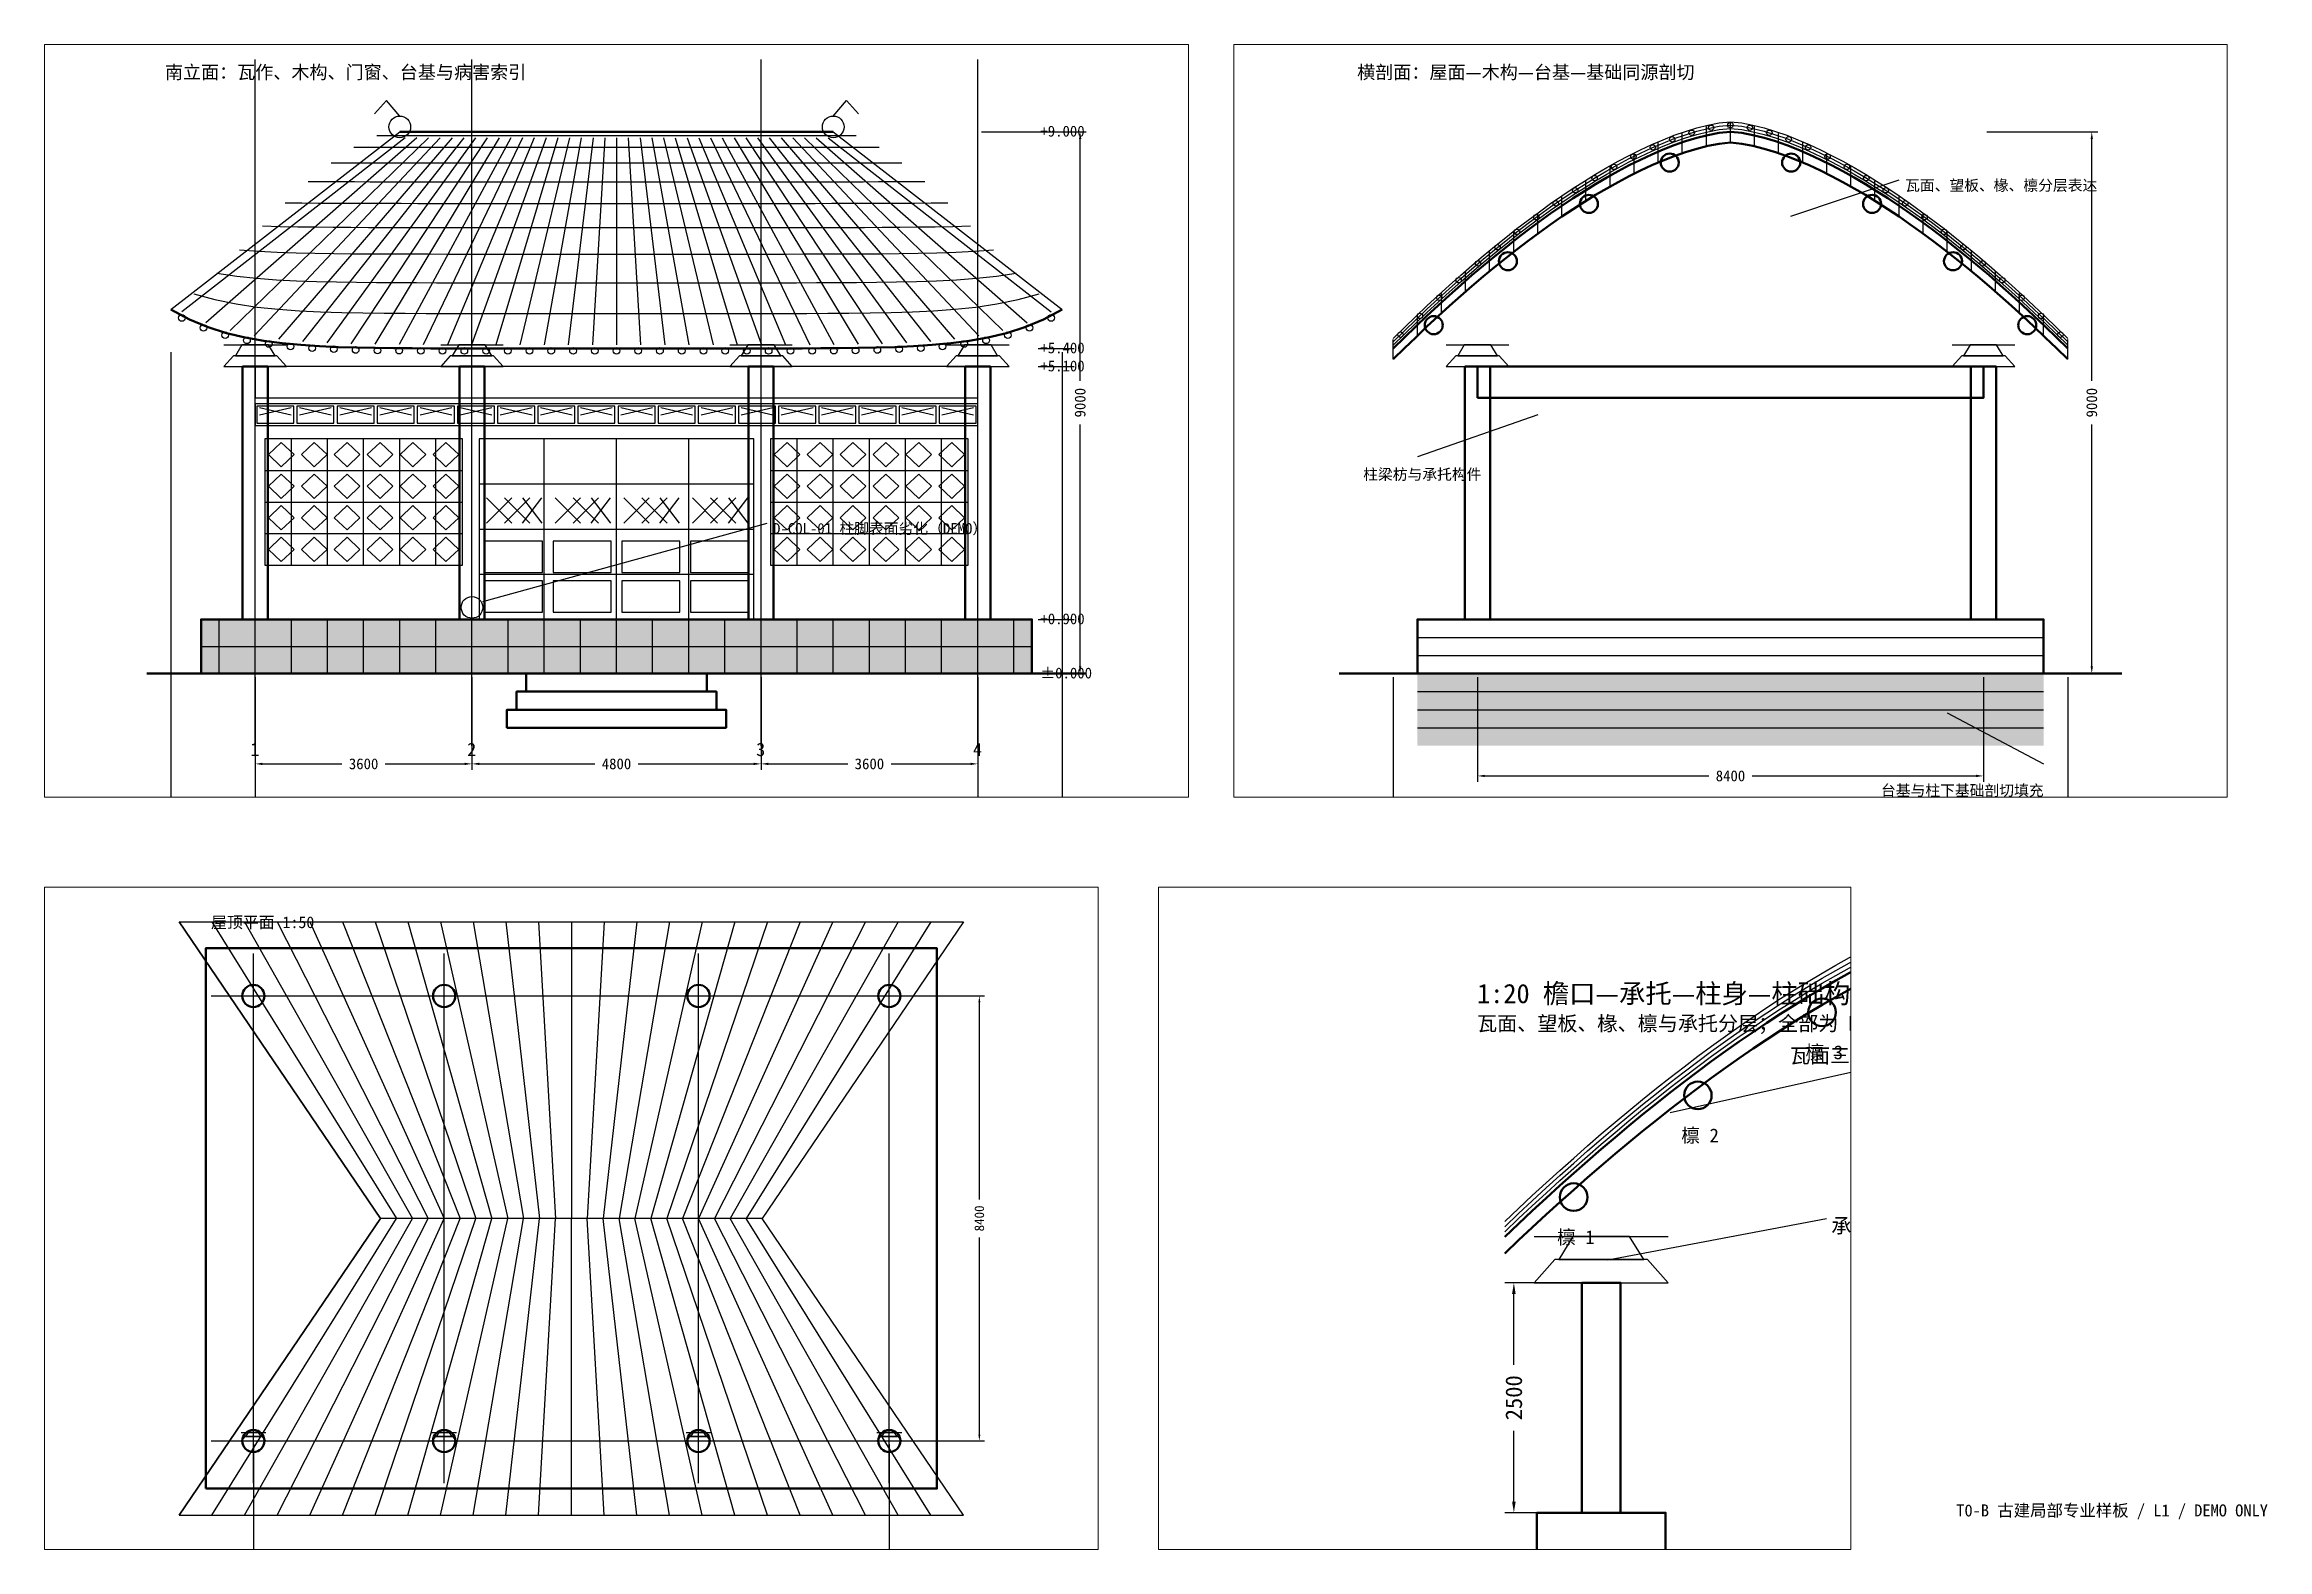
# Paper-space layout 'A1-T0B' of a CAD drawing. Header units: millimetres. Extents: x 15 to 753, y 55 to 555.
# The model-space entities are those that its viewports show. They can reach past a viewport. Long polylines and large blocks are cut down to what shows.
import ezdxf

# ---------------------------------------------------------------- set-up
doc = ezdxf.new("R2010")
doc.units = ezdxf.units.MM
for name, color, linetype, lineweight in [('A-AXIS', 8, 'Continuous', 25), ('A-CUT', 1, 'Continuous', 50), ('A-DAMAGE', 1, 'Continuous', 25), ('A-DIM', 3, 'Continuous', 25), ('A-HATCH', 9, 'Continuous', 25), ('A-OPEN', 4, 'Continuous', 25), ('A-OUTLINE', 7, 'Continuous', 50), ('A-PROJ', 8, 'Continuous', 25), ('A-ROOF', 8, 'Continuous', 25), ('A-TEXT', 7, 'Continuous', 25), ('A-TIMBER', 30, 'Continuous', 25)]:
    doc.layers.add(name, color=color, linetype=linetype, lineweight=lineweight)
doc.styles.add('GUJIAN_CN', font='simhei.ttf')
doc.dimstyles.new('GUJIAN-DIM', dxfattribs={"dimtxt": 180, "dimasz": 120, "dimexe": 100, "dimexo": 60, "dimtad": 1, "dimtxsty": 'GUJIAN_CN', "dimcen": 2.5, "dimazin": 3, "dimtfac": 1, "dimtmove": 0, "dimatfit": 3})

psp = doc.layouts.new('A1-T0B')

# ---------------------------------------------------------------- texts
at = {"layer": 'A-TEXT', "insert": (650, 70), "char_height": 4, "attachment_point": 1, "style": 'GUJIAN_CN'}
psp.add_mtext('T0-B 古建局部专业样板 / L1 / DEMO ONLY', dxfattribs=at)

msp = doc.modelspace()

# ---------------------------------------------------------------- texts
at = {"layer": 'A-DAMAGE', "insert": (2600, 2500), "char_height": 180, "attachment_point": 1, "style": 'GUJIAN_CN'}
msp.add_mtext('D-COL-01 柱脚表面劣化（DEMO）', dxfattribs=at)
at = {"layer": 'A-TEXT', "attachment_point": 1, "style": 'GUJIAN_CN'}
for s, insert, char_height in [('南立面 1:50', (-7000, 10800), 260), ('横剖面 1:50', (16000, 10800), 260), ('南立面：瓦作、木构、门窗、台基与病害索引', (-7500, 10100), 220), ('横剖面：屋面—木构—台基—基础同源剖切', (15800, 10100), 220), ('+9.000', (7040, 9100), 180), ('瓦面、望板、椽、檩分层表达', (24900, 8200), 180), ('1:20 檐口—承托—柱身—柱础构造详图', (38700, 5750), 210), ('+5.400', (7040, 5500), 180), ('瓦面、望板、椽、檩与承托分层；全部为 DEMO', (38700, 5400), 160), ('+5.100', (7040, 5200), 180), ('檩 3', (42270, 5080.983), 150), ('瓦面三层表达', (42100, 5050), 160), ('檩 2', (40920, 4177.474), 150), ('柱梁枋与承托构件', (15900, 3400), 180), ('承托构件', (42550, 3200), 160), ('檩 1', (39570, 3071.549), 150), ('+0.900', (7040, 1000), 180), ('±0.000', (7040, 100), 180), ('1', (-6080, -1150), 220), ('2', (-2480, -1150), 220), ('3', (2320, -1150), 220), ('4', (5920, -1150), 220), ('台基与柱下基础剖切填充', (24500, -1850), 180), ('屋顶平面 1:50', (-6800, -11300), 220)]:
    msp.add_mtext(s, dxfattribs=dict(at, insert=insert, char_height=char_height))

# ---------------------------------------------------------------- blocks, each defined once
blk = doc.blocks.new('BRACKET')
at = {"layer": 'A-TIMBER'}
blk.add_line((-520, 360), (520, 360), dxfattribs=at)
for points in [[(-330, 180), (330, 180), (220, 360), (-220, 360)], [(-520, 0), (520, 0), (360, 180), (-360, 180)]]:
    blk.add_lwpolyline(points, close=True, dxfattribs=at)
blk = doc.blocks.new('_CLOSEDFILLED')
at = {"color": 0, "linetype": 'BYBLOCK'}
blk.add_solid([(-1, 0.16), (0, 0), (-1, -0.16)], dxfattribs=at)
blk = doc.blocks.new('*D1')
for p, q in [((-6000, -60), (-6000, -1600)), ((-2400, -60), (-2400, -1600)), ((-5880, -1500), (-4560, -1500)), ((-3840, -1500), (-2520, -1500))]:
    blk.add_line(p, q)
at = {"layer": 'Defpoints'}
for p in [(-6000, 0), (-2400, 0), (-6000, -1500)]:
    blk.add_point(p, dxfattribs=at)
at = {"layer": 'A-DIM', "xscale": 120, "yscale": 120, "rotation": 180}
blk.add_blockref('_CLOSEDFILLED', (-6000, -1500), dxfattribs=at)
at = {"layer": 'A-DIM', "xscale": 120, "yscale": 120}
blk.add_blockref('_CLOSEDFILLED', (-2400, -1500), dxfattribs=at)
at = {"layer": 'A-DIM', "insert": (-4200, -1500), "char_height": 180, "attachment_point": 5, "style": 'GUJIAN_CN'}
blk.add_mtext('3600', dxfattribs=at)
blk = doc.blocks.new('*D2')
for p, q in [((-2400, -60), (-2400, -1600)), ((2400, -60), (2400, -1600)), ((-2280, -1500), (-360, -1500)), ((360, -1500), (2280, -1500))]:
    blk.add_line(p, q)
at = {"layer": 'Defpoints'}
for p in [(-2400, 0), (2400, 0), (-2400, -1500)]:
    blk.add_point(p, dxfattribs=at)
at = {"layer": 'A-DIM', "xscale": 120, "yscale": 120, "rotation": 180}
blk.add_blockref('_CLOSEDFILLED', (-2400, -1500), dxfattribs=at)
at = {"layer": 'A-DIM', "xscale": 120, "yscale": 120}
blk.add_blockref('_CLOSEDFILLED', (2400, -1500), dxfattribs=at)
at = {"layer": 'A-DIM', "insert": (0, -1500), "char_height": 180, "attachment_point": 5, "style": 'GUJIAN_CN'}
blk.add_mtext('4800', dxfattribs=at)
blk = doc.blocks.new('*D3')
for p, q in [((2400, -60), (2400, -1600)), ((6000, -60), (6000, -1600)), ((2520, -1500), (3840, -1500)), ((4560, -1500), (5880, -1500))]:
    blk.add_line(p, q)
at = {"layer": 'Defpoints'}
for p in [(2400, 0), (6000, 0), (2400, -1500)]:
    blk.add_point(p, dxfattribs=at)
at = {"layer": 'A-DIM', "xscale": 120, "yscale": 120, "rotation": 180}
blk.add_blockref('_CLOSEDFILLED', (2400, -1500), dxfattribs=at)
at = {"layer": 'A-DIM', "xscale": 120, "yscale": 120}
blk.add_blockref('_CLOSEDFILLED', (6000, -1500), dxfattribs=at)
at = {"layer": 'A-DIM', "insert": (4200, -1500), "char_height": 180, "attachment_point": 5, "style": 'GUJIAN_CN'}
blk.add_mtext('3600', dxfattribs=at)
blk = doc.blocks.new('*D4')
for p, q in [((-6000, -60), (-6000, -2300)), ((6000, -60), (6000, -2300)), ((-5880, -2200), (-450, -2200)), ((450, -2200), (5880, -2200))]:
    blk.add_line(p, q)
at = {"layer": 'Defpoints'}
for p in [(-6000, 0), (6000, 0), (-6000, -2200)]:
    blk.add_point(p, dxfattribs=at)
at = {"layer": 'A-DIM', "xscale": 120, "yscale": 120, "rotation": 180}
blk.add_blockref('_CLOSEDFILLED', (-6000, -2200), dxfattribs=at)
at = {"layer": 'A-DIM', "xscale": 120, "yscale": 120}
blk.add_blockref('_CLOSEDFILLED', (6000, -2200), dxfattribs=at)
at = {"layer": 'A-DIM', "insert": (0, -2200), "char_height": 180, "attachment_point": 5, "style": 'GUJIAN_CN'}
blk.add_mtext('12000', dxfattribs=at)
blk = doc.blocks.new('*D5')
for p, q in [((6060, 9000), (7800, 9000)), ((7700, 4860), (7700, 8880)), ((7700, 120), (7700, 4140)), ((6060, 0), (7800, 0))]:
    blk.add_line(p, q)
at = {"layer": 'Defpoints'}
for p in [(6000, 9000), (6000, 0), (7700, 0)]:
    blk.add_point(p, dxfattribs=at)
at = {"layer": 'A-DIM', "xscale": 120, "yscale": 120}
for p, rotation in [((7700, 9000), 90), ((7700, 0), 270)]:
    blk.add_blockref('_CLOSEDFILLED', p, dxfattribs=dict(at, rotation=rotation))
at = {"layer": 'A-DIM', "insert": (7700, 4500), "char_height": 180, "attachment_point": 5, "rotation": 90, "style": 'GUJIAN_CN'}
blk.add_mtext('9000', dxfattribs=at)
blk = doc.blocks.new('*D6')
for p, q in [((-7400, 5340), (-7400, -3000)), ((7400, 5340), (7400, -3000)), ((-7280, -2900), (-450, -2900)), ((450, -2900), (7280, -2900))]:
    blk.add_line(p, q)
at = {"layer": 'Defpoints'}
for p in [(-7400, 5400), (7400, 5400), (-7400, -2900)]:
    blk.add_point(p, dxfattribs=at)
at = {"layer": 'A-DIM', "xscale": 120, "yscale": 120, "rotation": 180}
blk.add_blockref('_CLOSEDFILLED', (-7400, -2900), dxfattribs=at)
at = {"layer": 'A-DIM', "xscale": 120, "yscale": 120}
blk.add_blockref('_CLOSEDFILLED', (7400, -2900), dxfattribs=at)
at = {"layer": 'A-DIM', "insert": (0, -2900), "char_height": 180, "attachment_point": 5, "style": 'GUJIAN_CN'}
blk.add_mtext('14800', dxfattribs=at)
blk = doc.blocks.new('*D7')
for p, q in [((17800, -60), (17800, -1800)), ((26200, -60), (26200, -1800)), ((17920, -1700), (21640, -1700)), ((22360, -1700), (26080, -1700))]:
    blk.add_line(p, q)
at = {"layer": 'Defpoints'}
for p in [(17800, 0), (26200, 0), (17800, -1700)]:
    blk.add_point(p, dxfattribs=at)
at = {"layer": 'A-DIM', "xscale": 120, "yscale": 120, "rotation": 180}
blk.add_blockref('_CLOSEDFILLED', (17800, -1700), dxfattribs=at)
at = {"layer": 'A-DIM', "xscale": 120, "yscale": 120}
blk.add_blockref('_CLOSEDFILLED', (26200, -1700), dxfattribs=at)
at = {"layer": 'A-DIM', "insert": (22000, -1700), "char_height": 180, "attachment_point": 5, "style": 'GUJIAN_CN'}
blk.add_mtext('8400', dxfattribs=at)
blk = doc.blocks.new('*D8')
for p, q in [((16400, -60), (16400, -2500)), ((27600, -60), (27600, -2500)), ((16520, -2400), (21550, -2400)), ((22450, -2400), (27480, -2400))]:
    blk.add_line(p, q)
at = {"layer": 'Defpoints'}
for p in [(16400, 0), (27600, 0), (16400, -2400)]:
    blk.add_point(p, dxfattribs=at)
at = {"layer": 'A-DIM', "xscale": 120, "yscale": 120, "rotation": 180}
blk.add_blockref('_CLOSEDFILLED', (16400, -2400), dxfattribs=at)
at = {"layer": 'A-DIM', "xscale": 120, "yscale": 120}
blk.add_blockref('_CLOSEDFILLED', (27600, -2400), dxfattribs=at)
at = {"layer": 'A-DIM', "insert": (22000, -2400), "char_height": 180, "attachment_point": 5, "style": 'GUJIAN_CN'}
blk.add_mtext('11200', dxfattribs=at)
blk = doc.blocks.new('*D9')
for p, q in [((26260, 9000), (28100, 9000)), ((28000, 4860), (28000, 8880)), ((28000, 120), (28000, 4140)), ((26260, 0), (28100, 0))]:
    blk.add_line(p, q)
at = {"layer": 'Defpoints'}
for p in [(26200, 9000), (26200, 0), (28000, 0)]:
    blk.add_point(p, dxfattribs=at)
at = {"layer": 'A-DIM', "xscale": 120, "yscale": 120}
for p, rotation in [((28000, 9000), 90), ((28000, 0), 270)]:
    blk.add_blockref('_CLOSEDFILLED', p, dxfattribs=dict(at, rotation=rotation))
at = {"layer": 'A-DIM', "insert": (28000, 4500), "char_height": 180, "attachment_point": 5, "rotation": 90, "style": 'GUJIAN_CN'}
blk.add_mtext('9000', dxfattribs=at)
blk = doc.blocks.new('*D10')
for p, q in [((39990, 2500), (39000, 2500)), ((39100, 1610), (39100, 2380)), ((39100, 120), (39100, 890)), ((39990, 0), (39000, 0))]:
    blk.add_line(p, q)
at = {"layer": 'Defpoints'}
for p in [(40050, 2500), (39100, 0), (40050, 0)]:
    blk.add_point(p, dxfattribs=at)
at = {"layer": 'A-DIM', "xscale": 120, "yscale": 120}
for p, rotation in [((39100, 2500), 90), ((39100, 0), 270)]:
    blk.add_blockref('_CLOSEDFILLED', p, dxfattribs=dict(at, rotation=rotation))
at = {"layer": 'A-DIM', "insert": (39100, 1250), "char_height": 180, "attachment_point": 5, "rotation": 90, "style": 'GUJIAN_CN'}
blk.add_mtext('2500', dxfattribs=at)
blk = doc.blocks.new('*D12')
for p, q in [((-6000, -21260), (-6000, -23600)), ((6000, -21260), (6000, -23600)), ((-5880, -23500), (-450, -23500)), ((450, -23500), (5880, -23500))]:
    blk.add_line(p, q)
at = {"layer": 'Defpoints'}
for p in [(-6000, -21200), (6000, -21200), (-6000, -23500)]:
    blk.add_point(p, dxfattribs=at)
at = {"layer": 'A-DIM', "xscale": 120, "yscale": 120, "rotation": 180}
blk.add_blockref('_CLOSEDFILLED', (-6000, -23500), dxfattribs=at)
at = {"layer": 'A-DIM', "xscale": 120, "yscale": 120}
blk.add_blockref('_CLOSEDFILLED', (6000, -23500), dxfattribs=at)
at = {"layer": 'A-DIM', "insert": (0, -23500), "char_height": 180, "attachment_point": 5, "style": 'GUJIAN_CN'}
blk.add_mtext('12000', dxfattribs=at)
blk = doc.blocks.new('*D13')
for p, q in [((6060, -12800), (7800, -12800)), ((7700, -16640), (7700, -12920)), ((7700, -21080), (7700, -17360)), ((6060, -21200), (7800, -21200))]:
    blk.add_line(p, q)
at = {"layer": 'Defpoints'}
for p in [(6000, -12800), (6000, -21200), (7700, -21200)]:
    blk.add_point(p, dxfattribs=at)
at = {"layer": 'A-DIM', "xscale": 120, "yscale": 120}
for p, rotation in [((7700, -12800), 90), ((7700, -21200), 270)]:
    blk.add_blockref('_CLOSEDFILLED', p, dxfattribs=dict(at, rotation=rotation))
at = {"layer": 'A-DIM', "insert": (7700, -17000), "char_height": 180, "attachment_point": 5, "rotation": 90, "style": 'GUJIAN_CN'}
blk.add_mtext('8400', dxfattribs=at)

# ---------------------------------------------------------------- dimensions: what is measured, and where the dimension line sits
at = {"layer": 'A-DIM'}
for base, p1, p2, text, picture, middle in [((7700, 0), (6000, 0), (6000, 9000), '9000', '*D5', (7700, 4500)), ((28000, 0), (26200, 0), (26200, 9000), '9000', '*D9', (28000, 4500)), ((39100, 0), (40050, 0), (40050, 2500), '2500', '*D10', (39100, 1250)), ((7700, -21200), (6000, -21200), (6000, -12800), '8400', '*D13', (7700, -17000))]:
    dim = msp.add_linear_dim(base=base, p1=p1, p2=p2, angle=90, text=text, dimstyle='GUJIAN-DIM', dxfattribs=at)
    dim.commit()
    dim.dimension.update_dxf_attribs({"geometry": picture, "text_midpoint": middle})
for base, p1, p2, text, picture, middle in [((-7400, -2900), (-7400, 5400), (7400, 5400), '14800', '*D6', (0, -2900)), ((-6000, -1500), (-6000, 0), (-2400, 0), '3600', '*D1', (-4200, -1500)), ((-6000, -2200), (-6000, 0), (6000, 0), '12000', '*D4', (0, -2200)), ((-2400, -1500), (-2400, 0), (2400, 0), '4800', '*D2', (0, -1500)), ((2400, -1500), (2400, 0), (6000, 0), '3600', '*D3', (4200, -1500)), ((16400, -2400), (16400, 0), (27600, 0), '11200', '*D8', (22000, -2400)), ((17800, -1700), (17800, 0), (26200, 0), '8400', '*D7', (22000, -1700)), ((-6000, -23500), (-6000, -21200), (6000, -21200), '12000', '*D12', (0, -23500))]:
    dim = msp.add_linear_dim(base=base, p1=p1, p2=p2, text=text, dimstyle='GUJIAN-DIM', dxfattribs=at)
    dim.commit()
    dim.dimension.update_dxf_attribs({"geometry": picture, "text_midpoint": middle})

# ---------------------------------------------------------------- hatches: boundary and pattern name
at = {"layer": 'A-HATCH'}
for points in [[(-6900, 0), (6900, 0), (6900, 900), (-6900, 900)], [(16800, -1200), (27200, -1200), (27200, 0), (16800, 0)], [(17250, -1200), (18350, -1200), (18350, 0), (17250, 0)], [(25650, -1200), (26750, -1200), (26750, 0), (25650, 0)]]:
    msp.add_hatch(color=9, dxfattribs=at).paths.add_polyline_path(points)

# ---------------------------------------------------------------- linework, layer by layer
at = {"layer": 'A-AXIS'}
for p, q in [((-6000, -1200), (-6000, 10200)), ((-2400, -1200), (-2400, 10200)), ((2400, -1200), (2400, 10200)), ((6000, -1200), (6000, 10200)), ((-6000, -22000), (-6000, -12000)), ((-2400, -22000), (-2400, -12000)), ((2400, -22000), (2400, -12000)), ((6000, -22000), (6000, -12000)), ((-6800, -12800), (6800, -12800)), ((-6800, -21200), (6800, -21200))]:
    msp.add_line(p, q, dxfattribs=at)
at = {"layer": 'A-CUT'}
for points in [[(16400, 5220), (16586.667, 5404.286), (16773.333, 5585.11), (16960, 5762.416), (17146.667, 5936.146), (17333.333, 6106.239), (17520, 6272.63), (17706.667, 6435.251), (17893.333, 6594.028), (18080, 6748.884), (18266.667, 6899.736), (18453.333, 7046.494), (18640, 7189.064), (18826.667, 7327.342), (19013.333, 7461.216), (19200, 7590.564), (19386.667, 7715.253), (19573.333, 7835.135), (19760, 7950.048), (19946.667, 8059.808), (20133.333, 8164.21), (20320, 8263.019), (20506.667, 8355.961), (20693.333, 8442.718), (20880, 8522.903), (21066.667, 8596.041), (21253.333, 8661.526), (21440, 8718.538), (21626.667, 8765.88), (21813.333, 8801.517), (22000, 8820), (22186.667, 8801.517), (22373.333, 8765.88), (22560, 8718.538), (22746.667, 8661.526), (22933.333, 8596.041), (23120, 8522.903), (23306.667, 8442.718), (23493.333, 8355.961), (23680, 8263.019), (23866.667, 8164.21), (24053.333, 8059.808), (24240, 7950.048), (24426.667, 7835.135), (24613.333, 7715.253), (24800, 7590.564), (24986.667, 7461.216), (25173.333, 7327.342), (25360, 7189.064), (25546.667, 7046.494), (25733.333, 6899.736), (25920, 6748.884), (26106.667, 6594.028), (26293.333, 6435.251), (26480, 6272.63), (26666.667, 6106.239), (26853.333, 5936.146), (27040, 5762.416), (27226.667, 5585.11), (27413.333, 5404.286), (27600, 5220)], [(39000, 2820), (39150, 2962.467), (39300, 3102.881), (39450, 3241.217), (39600, 3377.448), (39750, 3511.549), (39900, 3643.49), (40050, 3773.244), (40200, 3900.778), (40350, 4026.061), (40500, 4149.06), (40650, 4269.738), (40800, 4388.06), (40950, 4503.986), (41100, 4617.474), (41250, 4728.482), (41400, 4836.962), (41550, 4942.867), (41700, 5046.142), (41850, 5146.734), (42000, 5244.581), (42150, 5339.618), (42300, 5431.778), (42450, 5520.983), (42600, 5607.152), (42750, 5690.194), (42900, 5770.01)]]:
    msp.add_lwpolyline(points, dxfattribs=at)
for points in [[(-6210, 900), (-5790, 900), (-5790, 5100), (-6210, 5100)], [(-2610, 900), (-2190, 900), (-2190, 5100), (-2610, 5100)], [(2190, 900), (2610, 900), (2610, 5100), (2190, 5100)], [(5790, 900), (6210, 900), (6210, 5100), (5790, 5100)], [(17590, 900), (18010, 900), (18010, 5100), (17590, 5100)], [(17800, 4580), (26200, 4580), (26200, 5100), (17800, 5100)], [(25990, 900), (26410, 900), (26410, 5100), (25990, 5100)], [(39840, 0), (40260, 0), (40260, 2500), (39840, 2500)], [(16800, 0), (27200, 0), (27200, 900), (16800, 900)], [(39350, -500), (40750, -500), (40750, 0), (39350, 0)]]:
    msp.add_lwpolyline(points, close=True, dxfattribs=at)
for centre, radius in [((20992, 8487.667), 150), ((23008, 8487.667), 150), ((19648, 7801.706), 150), ((24352, 7801.706), 150), ((18304, 6849.418), 150), ((25696, 6849.418), 150), ((17072, 5787.087), 150), ((26928, 5787.087), 150), ((42450, 5440.983), 150), ((41100, 4537.474), 150), ((39750, 3431.549), 150), ((-6000, -12800), 210), ((-2400, -12800), 210), ((2400, -12800), 210), ((6000, -12800), 210), ((-6000, -21200), 210), ((-2400, -21200), 210), ((2400, -21200), 210), ((6000, -21200), 210)]:
    msp.add_circle(centre, radius, dxfattribs=at)
at = {"layer": 'A-DAMAGE'}
msp.add_line((-2220, 1200), (2500, 2500), dxfattribs=at)
msp.add_circle((-2400, 1100), 180, dxfattribs=at)
at = {"layer": 'A-DIM'}
for p, q in [((7000, 9000), (7600, 9000)), ((7000, 5400), (7600, 5400)), ((7000, 5100), (7600, 5100)), ((7000, 900), (7600, 900)), ((7000, 0), (7600, 0))]:
    msp.add_line(p, q, dxfattribs=at)
at = {"layer": 'A-OPEN'}
for p, q in [((-5400, 1800), (-5400, 3900)), ((-4800, 1800), (-4800, 3900)), ((-4200, 1800), (-4200, 3900)), ((-3600, 1800), (-3600, 3900)), ((-3000, 1800), (-3000, 3900)), ((-1200, 900), (-1200, 3900)), ((0, 900), (0, 3900)), ((1200, 900), (1200, 3900)), ((3000, 1800), (3000, 3900)), ((3600, 1800), (3600, 3900)), ((4200, 1800), (4200, 3900)), ((4800, 1800), (4800, 3900)), ((5400, 1800), (5400, 3900)), ((-5840, 3375), (-2560, 3375)), ((-2280, 3150), (2280, 3150)), ((2560, 3375), (5840, 3375)), ((-5840, 2850), (-2560, 2850)), ((2560, 2850), (5840, 2850)), ((-5840, 2325), (-2560, 2325)), ((-2280, 2400), (2280, 2400)), ((2560, 2325), (5840, 2325)), ((-2280, 1650), (2280, 1650))]:
    msp.add_line(p, q, dxfattribs=at)
for points in [[(-5840, 1800), (-2560, 1800), (-2560, 3900), (-5840, 3900)], [(-2280, 900), (2280, 900), (2280, 3900), (-2280, 3900)], [(2560, 1800), (5840, 1800), (5840, 3900), (2560, 3900)]]:
    msp.add_lwpolyline(points, close=True, dxfattribs=at)
at = {"layer": 'A-OUTLINE'}
for p, q in [((-3600, 9000), (3600, 9000)), ((-7800, 0), (7800, 0)), ((15500, 0), (28500, 0))]:
    msp.add_line(p, q, dxfattribs=at)
for points in [[(16400, 5400), (16586.667, 5584.286), (16773.333, 5765.11), (16960, 5942.416), (17146.667, 6116.146), (17333.333, 6286.239), (17520, 6452.63), (17706.667, 6615.251), (17893.333, 6774.028), (18080, 6928.884), (18266.667, 7079.736), (18453.333, 7226.494), (18640, 7369.064), (18826.667, 7507.342), (19013.333, 7641.216), (19200, 7770.564), (19386.667, 7895.253), (19573.333, 8015.135), (19760, 8130.048), (19946.667, 8239.808), (20133.333, 8344.21), (20320, 8443.019), (20506.667, 8535.961), (20693.333, 8622.718), (20880, 8702.903), (21066.667, 8776.041), (21253.333, 8841.526), (21440, 8898.538), (21626.667, 8945.88), (21813.333, 8981.517), (22000, 9000), (22186.667, 8981.517), (22373.333, 8945.88), (22560, 8898.538), (22746.667, 8841.526), (22933.333, 8776.041), (23120, 8702.903), (23306.667, 8622.718), (23493.333, 8535.961), (23680, 8443.019), (23866.667, 8344.21), (24053.333, 8239.808), (24240, 8130.048), (24426.667, 8015.135), (24613.333, 7895.253), (24800, 7770.564), (24986.667, 7641.216), (25173.333, 7507.342), (25360, 7369.064), (25546.667, 7226.494), (25733.333, 7079.736), (25920, 6928.884), (26106.667, 6774.028), (26293.333, 6615.251), (26480, 6452.63), (26666.667, 6286.239), (26853.333, 6116.146), (27040, 5942.416), (27226.667, 5765.11), (27413.333, 5584.286), (27600, 5400)], [(-7400, 6050), (-7091.667, 5882.536), (-6783.333, 5753.503), (-6475, 5655.252), (-6166.667, 5581.403), (-5858.333, 5526.681), (-5550, 5486.765), (-5241.667, 5458.154), (-4933.333, 5438.043), (-4625, 5424.214), (-4316.667, 5414.939), (-4008.333, 5408.893), (-3700, 5405.078), (-3391.667, 5402.762), (-3083.333, 5401.417), (-2775, 5400.678), (-2466.667, 5400.297), (-2158.333, 5400.117), (-1850, 5400.04), (-1541.667, 5400.011), (-1233.333, 5400.002), (-925, 5400), (-616.667, 5400), (-308.333, 5400), (0, 5400), (308.333, 5400), (616.667, 5400), (925, 5400), (1233.333, 5400.002), (1541.667, 5400.011), (1850, 5400.04), (2158.333, 5400.117), (2466.667, 5400.297), (2775, 5400.678), (3083.333, 5401.417), (3391.667, 5402.762), (3700, 5405.078), (4008.333, 5408.893), (4316.667, 5414.939), (4625, 5424.214), (4933.333, 5438.043), (5241.667, 5458.154), (5550, 5486.765), (5858.333, 5526.681), (6166.667, 5581.403), (6475, 5655.252), (6783.333, 5753.503), (7091.667, 5882.536), (7400, 6050)], [(39000, 3000), (39150, 3142.467), (39300, 3282.881), (39450, 3421.217), (39600, 3557.448), (39750, 3691.549), (39900, 3823.49), (40050, 3953.244), (40200, 4080.778), (40350, 4206.061), (40500, 4329.06), (40650, 4449.738), (40800, 4568.06), (40950, 4683.986), (41100, 4797.474), (41250, 4908.482), (41400, 5016.962), (41550, 5122.867), (41700, 5226.142), (41850, 5326.734), (42000, 5424.581), (42150, 5519.618), (42300, 5611.778), (42450, 5700.983), (42600, 5787.152), (42750, 5870.194), (42900, 5950.01)]]:
    msp.add_lwpolyline(points, dxfattribs=at)
for points in [[(-6900, 0), (6900, 0), (6900, 900), (-6900, 900)], [(-1500, -300), (1500, -300), (1500, 0), (-1500, 0)], [(-1660, -600), (1660, -600), (1660, -300), (-1660, -300)], [(-1820, -900), (1820, -900), (1820, -600), (-1820, -600)], [(-6900, -22100), (6900, -22100), (6900, -11900), (-6900, -11900)]]:
    msp.add_lwpolyline(points, close=True, dxfattribs=at)
at = {"layer": 'A-PROJ'}
for p, q in [((21200, 8643.64), (21200, 8973.64)), ((21600, 8759.771), (21600, 9089.771)), ((22000, 8820), (22000, 9150)), ((22400, 8759.771), (22400, 9089.771)), ((22800, 8643.64), (22800, 8973.64)), ((-3512.432, 8900), (-7220, 6007.081)), ((-3317.297, 8900), (-6818.889, 5826.679)), ((-3122.162, 8900), (-6417.778, 5699.874)), ((-2927.027, 8900), (-6016.667, 5612.68)), ((-2731.892, 8900), (-5615.556, 5554.198)), ((-2536.757, 8900), (-5214.444, 5516.072)), ((-2341.622, 8900), (-4813.333, 5492.019)), ((-2146.486, 8900), (-4412.222, 5477.414)), ((-1951.351, 8900), (-4011.111, 5468.936)), ((-1756.216, 8900), (-3610, 5464.274)), ((-1561.081, 8900), (-3208.889, 5461.874)), ((-1365.946, 8900), (-2807.778, 5460.736)), ((-1170.811, 8900), (-2406.667, 5460.25)), ((-975.676, 8900), (-2005.556, 5460.07)), ((-780.541, 8900), (-1604.444, 5460.015)), ((-585.405, 8900), (-1203.333, 5460.002)), ((-390.27, 8900), (-802.222, 5460)), ((-195.135, 8900), (-401.111, 5460)), ((0, 8900), (0, 5460)), ((195.135, 8900), (401.111, 5460)), ((390.27, 8900), (802.222, 5460)), ((585.405, 8900), (1203.333, 5460.002)), ((780.541, 8900), (1604.444, 5460.015)), ((975.676, 8900), (2005.556, 5460.07)), ((1170.811, 8900), (2406.667, 5460.25)), ((1365.946, 8900), (2807.778, 5460.736)), ((1561.081, 8900), (3208.889, 5461.874)), ((1756.216, 8900), (3610, 5464.274)), ((1951.351, 8900), (4011.111, 5468.936)), ((2146.486, 8900), (4412.222, 5477.414)), ((2341.622, 8900), (4813.333, 5492.019)), ((2536.757, 8900), (5214.444, 5516.072)), ((2731.892, 8900), (5615.556, 5554.198)), ((2927.027, 8900), (6016.667, 5612.68)), ((3122.162, 8900), (6417.778, 5699.874)), ((3317.297, 8900), (6818.889, 5826.679)), ((3512.432, 8900), (7220, 6007.081)), ((20800, 8489.37), (20800, 8819.37)), ((23200, 8489.37), (23200, 8819.37)), ((20400, 8303.587), (20400, 8633.587)), ((23600, 8303.587), (23600, 8633.587)), ((20000, 8090.194), (20000, 8420.194)), ((24000, 8090.194), (24000, 8420.194)), ((19600, 7851.859), (19600, 8181.859)), ((24400, 7851.859), (24400, 8181.859)), ((19200, 7590.564), (19200, 7920.564)), ((24800, 7590.564), (24800, 7920.564)), ((18800, 7307.855), (18800, 7637.855)), ((25200, 7307.855), (25200, 7637.855)), ((18400, 7004.986), (18400, 7334.986)), ((25600, 7004.986), (25600, 7334.986)), ((18000, 6683.002), (18000, 7013.002)), ((26000, 6683.002), (26000, 7013.002)), ((17600, 6342.791), (17600, 6672.791)), ((26400, 6342.791), (26400, 6672.791)), ((17200, 5985.118), (17200, 6315.118)), ((26800, 5985.118), (26800, 6315.118)), ((16800, 5610.656), (16800, 5940.656)), ((27200, 5610.656), (27200, 5940.656)), ((16400, 5220), (16400, 5550)), ((27600, 5220), (27600, 5550)), ((-5930, 4300), (-5403.333, 4420)), ((-5930, 4420), (-5403.333, 4300)), ((-5263.333, 4300), (-4736.667, 4420)), ((-5263.333, 4420), (-4736.667, 4300)), ((-4596.667, 4300), (-4070, 4420)), ((-4596.667, 4420), (-4070, 4300)), ((-3930, 4300), (-3403.333, 4420)), ((-3930, 4420), (-3403.333, 4300)), ((-3263.333, 4300), (-2736.667, 4420)), ((-3263.333, 4420), (-2736.667, 4300)), ((-2596.667, 4300), (-2070, 4420)), ((-2596.667, 4420), (-2070, 4300)), ((-1930, 4300), (-1403.333, 4420)), ((-1930, 4420), (-1403.333, 4300)), ((-1263.333, 4300), (-736.667, 4420)), ((-1263.333, 4420), (-736.667, 4300)), ((-596.667, 4300), (-70, 4420)), ((-596.667, 4420), (-70, 4300)), ((70, 4300), (596.667, 4420)), ((70, 4420), (596.667, 4300)), ((736.667, 4300), (1263.333, 4420)), ((736.667, 4420), (1263.333, 4300)), ((1403.333, 4300), (1930, 4420)), ((1403.333, 4420), (1930, 4300)), ((2070, 4300), (2596.667, 4420)), ((2070, 4420), (2596.667, 4300)), ((2736.667, 4300), (3263.333, 4420)), ((2736.667, 4420), (3263.333, 4300)), ((3403.333, 4300), (3930, 4420)), ((3403.333, 4420), (3930, 4300)), ((4070, 4300), (4596.667, 4420)), ((4070, 4420), (4596.667, 4300)), ((4736.667, 4300), (5263.333, 4420)), ((4736.667, 4420), (5263.333, 4300)), ((5403.333, 4300), (5930, 4420)), ((5403.333, 4420), (5930, 4300)), ((-5780, 3637.5), (-5566.667, 3840)), ((-5566.667, 3435), (-5780, 3637.5)), ((-5566.667, 3840), (-5353.333, 3637.5)), ((-5353.333, 3637.5), (-5566.667, 3435)), ((-5233.333, 3637.5), (-5020, 3840)), ((-5020, 3435), (-5233.333, 3637.5)), ((-5020, 3840), (-4806.667, 3637.5)), ((-4806.667, 3637.5), (-5020, 3435)), ((-4686.667, 3637.5), (-4473.333, 3840)), ((-4473.333, 3435), (-4686.667, 3637.5)), ((-4473.333, 3840), (-4260, 3637.5)), ((-4260, 3637.5), (-4473.333, 3435)), ((-4140, 3637.5), (-3926.667, 3840)), ((-3926.667, 3435), (-4140, 3637.5)), ((-3926.667, 3840), (-3713.333, 3637.5)), ((-3713.333, 3637.5), (-3926.667, 3435)), ((-3593.333, 3637.5), (-3380, 3840)), ((-3380, 3435), (-3593.333, 3637.5)), ((-3380, 3840), (-3166.667, 3637.5)), ((-3166.667, 3637.5), (-3380, 3435)), ((-3046.667, 3637.5), (-2833.333, 3840)), ((-2833.333, 3435), (-3046.667, 3637.5)), ((-2833.333, 3840), (-2620, 3637.5)), ((-2620, 3637.5), (-2833.333, 3435)), ((2620, 3637.5), (2833.333, 3840)), ((2833.333, 3435), (2620, 3637.5)), ((2833.333, 3840), (3046.667, 3637.5)), ((3046.667, 3637.5), (2833.333, 3435)), ((3166.667, 3637.5), (3380, 3840)), ((3380, 3435), (3166.667, 3637.5)), ((3380, 3840), (3593.333, 3637.5)), ((3593.333, 3637.5), (3380, 3435)), ((3713.333, 3637.5), (3926.667, 3840)), ((3926.667, 3435), (3713.333, 3637.5)), ((3926.667, 3840), (4140, 3637.5)), ((4140, 3637.5), (3926.667, 3435)), ((4260, 3637.5), (4473.333, 3840)), ((4473.333, 3435), (4260, 3637.5)), ((4473.333, 3840), (4686.667, 3637.5)), ((4686.667, 3637.5), (4473.333, 3435)), ((4806.667, 3637.5), (5020, 3840)), ((5020, 3435), (4806.667, 3637.5)), ((5020, 3840), (5233.333, 3637.5)), ((5233.333, 3637.5), (5020, 3435)), ((5353.333, 3637.5), (5566.667, 3840)), ((5566.667, 3435), (5353.333, 3637.5)), ((5566.667, 3840), (5780, 3637.5)), ((5780, 3637.5), (5566.667, 3435)), ((-5780, 3112.5), (-5566.667, 3315)), ((-5566.667, 3315), (-5353.333, 3112.5)), ((-5233.333, 3112.5), (-5020, 3315)), ((-5020, 3315), (-4806.667, 3112.5)), ((-4686.667, 3112.5), (-4473.333, 3315)), ((-4473.333, 3315), (-4260, 3112.5)), ((-4140, 3112.5), (-3926.667, 3315)), ((-3926.667, 3315), (-3713.333, 3112.5)), ((-3593.333, 3112.5), (-3380, 3315)), ((-3380, 3315), (-3166.667, 3112.5)), ((-3046.667, 3112.5), (-2833.333, 3315)), ((-2833.333, 3315), (-2620, 3112.5)), ((2620, 3112.5), (2833.333, 3315)), ((2833.333, 3315), (3046.667, 3112.5)), ((3166.667, 3112.5), (3380, 3315)), ((3380, 3315), (3593.333, 3112.5)), ((3713.333, 3112.5), (3926.667, 3315)), ((3926.667, 3315), (4140, 3112.5)), ((4260, 3112.5), (4473.333, 3315)), ((4473.333, 3315), (4686.667, 3112.5)), ((4806.667, 3112.5), (5020, 3315)), ((5020, 3315), (5233.333, 3112.5)), ((5353.333, 3112.5), (5566.667, 3315)), ((5566.667, 3315), (5780, 3112.5)), ((-5566.667, 2910), (-5780, 3112.5)), ((-5353.333, 3112.5), (-5566.667, 2910)), ((-5020, 2910), (-5233.333, 3112.5)), ((-4806.667, 3112.5), (-5020, 2910)), ((-4473.333, 2910), (-4686.667, 3112.5)), ((-4260, 3112.5), (-4473.333, 2910)), ((-3926.667, 2910), (-4140, 3112.5)), ((-3713.333, 3112.5), (-3926.667, 2910)), ((-3380, 2910), (-3593.333, 3112.5)), ((-3166.667, 3112.5), (-3380, 2910)), ((-2833.333, 2910), (-3046.667, 3112.5)), ((-2620, 3112.5), (-2833.333, 2910)), ((-2160, 2500), (-1740, 2920)), ((-2160, 2920), (-1740, 2500)), ((-1860, 2500), (-1440, 2920)), ((-1860, 2920), (-1440, 2500)), ((-1560, 2500), (-1240, 2920)), ((-1560, 2920), (-1240, 2500)), ((-1020, 2500), (-600, 2920)), ((-1020, 2920), (-600, 2500)), ((-720, 2500), (-300, 2920)), ((-720, 2920), (-300, 2500)), ((-420, 2500), (-100, 2920)), ((-420, 2920), (-100, 2500)), ((120, 2500), (540, 2920)), ((120, 2920), (540, 2500)), ((420, 2500), (840, 2920)), ((420, 2920), (840, 2500)), ((720, 2500), (1040, 2920)), ((720, 2920), (1040, 2500)), ((1260, 2500), (1680, 2920)), ((1260, 2920), (1680, 2500)), ((1560, 2500), (1980, 2920)), ((1560, 2920), (1980, 2500)), ((1860, 2500), (2180, 2920)), ((1860, 2920), (2180, 2500)), ((2833.333, 2910), (2620, 3112.5)), ((3046.667, 3112.5), (2833.333, 2910)), ((3380, 2910), (3166.667, 3112.5)), ((3593.333, 3112.5), (3380, 2910)), ((3926.667, 2910), (3713.333, 3112.5)), ((4140, 3112.5), (3926.667, 2910)), ((4473.333, 2910), (4260, 3112.5)), ((4686.667, 3112.5), (4473.333, 2910)), ((5020, 2910), (4806.667, 3112.5)), ((5233.333, 3112.5), (5020, 2910)), ((5566.667, 2910), (5353.333, 3112.5)), ((5780, 3112.5), (5566.667, 2910)), ((-5780, 2587.5), (-5566.667, 2790)), ((-5566.667, 2790), (-5353.333, 2587.5)), ((-5233.333, 2587.5), (-5020, 2790)), ((-5020, 2790), (-4806.667, 2587.5)), ((-4686.667, 2587.5), (-4473.333, 2790)), ((-4473.333, 2790), (-4260, 2587.5)), ((-4140, 2587.5), (-3926.667, 2790)), ((-3926.667, 2790), (-3713.333, 2587.5)), ((-3593.333, 2587.5), (-3380, 2790)), ((-3380, 2790), (-3166.667, 2587.5)), ((-3046.667, 2587.5), (-2833.333, 2790)), ((-2833.333, 2790), (-2620, 2587.5)), ((2620, 2587.5), (2833.333, 2790)), ((2833.333, 2790), (3046.667, 2587.5)), ((3166.667, 2587.5), (3380, 2790)), ((3380, 2790), (3593.333, 2587.5)), ((3713.333, 2587.5), (3926.667, 2790)), ((3926.667, 2790), (4140, 2587.5)), ((4260, 2587.5), (4473.333, 2790)), ((4473.333, 2790), (4686.667, 2587.5)), ((4806.667, 2587.5), (5020, 2790)), ((5020, 2790), (5233.333, 2587.5)), ((5353.333, 2587.5), (5566.667, 2790)), ((5566.667, 2790), (5780, 2587.5)), ((-5566.667, 2385), (-5780, 2587.5)), ((-5353.333, 2587.5), (-5566.667, 2385)), ((-5020, 2385), (-5233.333, 2587.5)), ((-4806.667, 2587.5), (-5020, 2385)), ((-4473.333, 2385), (-4686.667, 2587.5)), ((-4260, 2587.5), (-4473.333, 2385)), ((-3926.667, 2385), (-4140, 2587.5)), ((-3713.333, 2587.5), (-3926.667, 2385)), ((-3380, 2385), (-3593.333, 2587.5)), ((-3166.667, 2587.5), (-3380, 2385)), ((-2833.333, 2385), (-3046.667, 2587.5)), ((-2620, 2587.5), (-2833.333, 2385)), ((2833.333, 2385), (2620, 2587.5)), ((3046.667, 2587.5), (2833.333, 2385)), ((3380, 2385), (3166.667, 2587.5)), ((3593.333, 2587.5), (3380, 2385)), ((3926.667, 2385), (3713.333, 2587.5)), ((4140, 2587.5), (3926.667, 2385)), ((4473.333, 2385), (4260, 2587.5)), ((4686.667, 2587.5), (4473.333, 2385)), ((5020, 2385), (4806.667, 2587.5)), ((5233.333, 2587.5), (5020, 2385)), ((5566.667, 2385), (5353.333, 2587.5)), ((5780, 2587.5), (5566.667, 2385)), ((-5780, 2062.5), (-5566.667, 2265)), ((-5566.667, 2265), (-5353.333, 2062.5)), ((-5233.333, 2062.5), (-5020, 2265)), ((-5020, 2265), (-4806.667, 2062.5)), ((-4686.667, 2062.5), (-4473.333, 2265)), ((-4473.333, 2265), (-4260, 2062.5)), ((-4140, 2062.5), (-3926.667, 2265)), ((-3926.667, 2265), (-3713.333, 2062.5)), ((-3593.333, 2062.5), (-3380, 2265)), ((-3380, 2265), (-3166.667, 2062.5)), ((-3046.667, 2062.5), (-2833.333, 2265)), ((-2833.333, 2265), (-2620, 2062.5)), ((2620, 2062.5), (2833.333, 2265)), ((2833.333, 2265), (3046.667, 2062.5)), ((3166.667, 2062.5), (3380, 2265)), ((3380, 2265), (3593.333, 2062.5)), ((3713.333, 2062.5), (3926.667, 2265)), ((3926.667, 2265), (4140, 2062.5)), ((4260, 2062.5), (4473.333, 2265)), ((4473.333, 2265), (4686.667, 2062.5)), ((4806.667, 2062.5), (5020, 2265)), ((5020, 2265), (5233.333, 2062.5)), ((5353.333, 2062.5), (5566.667, 2265)), ((5566.667, 2265), (5780, 2062.5)), ((-5566.667, 1860), (-5780, 2062.5)), ((-5353.333, 2062.5), (-5566.667, 1860)), ((-5020, 1860), (-5233.333, 2062.5)), ((-4806.667, 2062.5), (-5020, 1860)), ((-4473.333, 1860), (-4686.667, 2062.5)), ((-4260, 2062.5), (-4473.333, 1860)), ((-3926.667, 1860), (-4140, 2062.5)), ((-3713.333, 2062.5), (-3926.667, 1860)), ((-3380, 1860), (-3593.333, 2062.5)), ((-3166.667, 2062.5), (-3380, 1860)), ((-2833.333, 1860), (-3046.667, 2062.5)), ((-2620, 2062.5), (-2833.333, 1860)), ((2833.333, 1860), (2620, 2062.5)), ((3046.667, 2062.5), (2833.333, 1860)), ((3380, 1860), (3166.667, 2062.5)), ((3593.333, 2062.5), (3380, 1860)), ((3926.667, 1860), (3713.333, 2062.5)), ((4140, 2062.5), (3926.667, 1860)), ((4473.333, 1860), (4260, 2062.5)), ((4686.667, 2062.5), (4473.333, 1860)), ((5020, 1860), (4806.667, 2062.5)), ((5233.333, 2062.5), (5020, 1860)), ((5566.667, 1860), (5353.333, 2062.5)), ((5780, 2062.5), (5566.667, 1860)), ((-6600, 0), (-6600, 900)), ((-6000, 0), (-6000, 900)), ((-5400, 0), (-5400, 900)), ((-4800, 0), (-4800, 900)), ((-4200, 0), (-4200, 900)), ((-3600, 0), (-3600, 900)), ((-3000, 0), (-3000, 900)), ((-2400, 0), (-2400, 900)), ((-1800, 0), (-1800, 900)), ((-1200, 0), (-1200, 900)), ((-600, 0), (-600, 900)), ((0, 0), (0, 900)), ((600, 0), (600, 900)), ((1200, 0), (1200, 900)), ((1800, 0), (1800, 900)), ((2400, 0), (2400, 900)), ((3000, 0), (3000, 900)), ((3600, 0), (3600, 900)), ((4200, 0), (4200, 900)), ((4800, 0), (4800, 900)), ((5400, 0), (5400, 900)), ((6000, 0), (6000, 900)), ((6600, 0), (6600, 900)), ((16800, 600), (27200, 600)), ((-6900, 450), (6900, 450)), ((16800, 300), (27200, 300)), ((16800, -300), (27200, -300)), ((16800, -600), (27200, -600)), ((16800, -900), (27200, -900)), ((-7400, -11400), (-3600, -17000)), ((-6783.333, -11400), (-3300, -17000)), ((-6166.667, -11400), (-3000, -17000)), ((-5550, -11400), (-2700, -17000)), ((-4933.333, -11400), (-2400, -17000)), ((-4316.667, -11400), (-2100, -17000)), ((-3700, -11400), (-1800, -17000)), ((-3083.333, -11400), (-1500, -17000)), ((-2466.667, -11400), (-1200, -17000)), ((-1850, -11400), (-900, -17000)), ((-1233.333, -11400), (-600, -17000)), ((-616.667, -11400), (-300, -17000)), ((0, -11400), (0, -17000)), ((616.667, -11400), (300, -17000)), ((1233.333, -11400), (600, -17000)), ((1850, -11400), (900, -17000)), ((2466.667, -11400), (1200, -17000)), ((3083.333, -11400), (1500, -17000)), ((3700, -11400), (1800, -17000)), ((4316.667, -11400), (2100, -17000)), ((4933.333, -11400), (2400, -17000)), ((5550, -11400), (2700, -17000)), ((6166.667, -11400), (3000, -17000)), ((6783.333, -11400), (3300, -17000)), ((7400, -11400), (3600, -17000)), ((-7400, -22600), (-3600, -17000)), ((-6783.333, -22600), (-3300, -17000)), ((-6166.667, -22600), (-3000, -17000)), ((-5550, -22600), (-2700, -17000)), ((-4933.333, -22600), (-2400, -17000)), ((-4316.667, -22600), (-2100, -17000)), ((-3700, -22600), (-1800, -17000)), ((-3083.333, -22600), (-1500, -17000)), ((-2466.667, -22600), (-1200, -17000)), ((-1850, -22600), (-900, -17000)), ((-1233.333, -22600), (-600, -17000)), ((-616.667, -22600), (-300, -17000)), ((0, -22600), (0, -17000)), ((616.667, -22600), (300, -17000)), ((1233.333, -22600), (600, -17000)), ((1850, -22600), (900, -17000)), ((2466.667, -22600), (1200, -17000)), ((3083.333, -22600), (1500, -17000)), ((3700, -22600), (1800, -17000)), ((4316.667, -22600), (2100, -17000)), ((4933.333, -22600), (2400, -17000)), ((5550, -22600), (2700, -17000)), ((6166.667, -22600), (3000, -17000)), ((6783.333, -22600), (3300, -17000)), ((7400, -22600), (3600, -17000))]:
    msp.add_line(p, q, dxfattribs=at)
for points in [[(16400, 5565), (16586.667, 5749.286), (16773.333, 5930.11), (16960, 6107.416), (17146.667, 6281.146), (17333.333, 6451.239), (17520, 6617.63), (17706.667, 6780.251), (17893.333, 6939.028), (18080, 7093.884), (18266.667, 7244.736), (18453.333, 7391.494), (18640, 7534.064), (18826.667, 7672.342), (19013.333, 7806.216), (19200, 7935.564), (19386.667, 8060.253), (19573.333, 8180.135), (19760, 8295.048), (19946.667, 8404.808), (20133.333, 8509.21), (20320, 8608.019), (20506.667, 8700.961), (20693.333, 8787.718), (20880, 8867.903), (21066.667, 8941.041), (21253.333, 9006.526), (21440, 9063.538), (21626.667, 9110.88), (21813.333, 9146.517), (22000, 9165), (22186.667, 9146.517), (22373.333, 9110.88), (22560, 9063.538), (22746.667, 9006.526), (22933.333, 8941.041), (23120, 8867.903), (23306.667, 8787.718), (23493.333, 8700.961), (23680, 8608.019), (23866.667, 8509.21), (24053.333, 8404.808), (24240, 8295.048), (24426.667, 8180.135), (24613.333, 8060.253), (24800, 7935.564), (24986.667, 7806.216), (25173.333, 7672.342), (25360, 7534.064), (25546.667, 7391.494), (25733.333, 7244.736), (25920, 7093.884), (26106.667, 6939.028), (26293.333, 6780.251), (26480, 6617.63), (26666.667, 6451.239), (26853.333, 6281.146), (27040, 6107.416), (27226.667, 5930.11), (27413.333, 5749.286), (27600, 5565)], [(16400, 5510), (16586.667, 5694.286), (16773.333, 5875.11), (16960, 6052.416), (17146.667, 6226.146), (17333.333, 6396.239), (17520, 6562.63), (17706.667, 6725.251), (17893.333, 6884.028), (18080, 7038.884), (18266.667, 7189.736), (18453.333, 7336.494), (18640, 7479.064), (18826.667, 7617.342), (19013.333, 7751.216), (19200, 7880.564), (19386.667, 8005.253), (19573.333, 8125.135), (19760, 8240.048), (19946.667, 8349.808), (20133.333, 8454.21), (20320, 8553.019), (20506.667, 8645.961), (20693.333, 8732.718), (20880, 8812.903), (21066.667, 8886.041), (21253.333, 8951.526), (21440, 9008.538), (21626.667, 9055.88), (21813.333, 9091.517), (22000, 9110), (22186.667, 9091.517), (22373.333, 9055.88), (22560, 9008.538), (22746.667, 8951.526), (22933.333, 8886.041), (23120, 8812.903), (23306.667, 8732.718), (23493.333, 8645.961), (23680, 8553.019), (23866.667, 8454.21), (24053.333, 8349.808), (24240, 8240.048), (24426.667, 8125.135), (24613.333, 8005.253), (24800, 7880.564), (24986.667, 7751.216), (25173.333, 7617.342), (25360, 7479.064), (25546.667, 7336.494), (25733.333, 7189.736), (25920, 7038.884), (26106.667, 6884.028), (26293.333, 6725.251), (26480, 6562.63), (26666.667, 6396.239), (26853.333, 6226.146), (27040, 6052.416), (27226.667, 5875.11), (27413.333, 5694.286), (27600, 5510)], [(16400, 5455), (16586.667, 5639.286), (16773.333, 5820.11), (16960, 5997.416), (17146.667, 6171.146), (17333.333, 6341.239), (17520, 6507.63), (17706.667, 6670.251), (17893.333, 6829.028), (18080, 6983.884), (18266.667, 7134.736), (18453.333, 7281.494), (18640, 7424.064), (18826.667, 7562.342), (19013.333, 7696.216), (19200, 7825.564), (19386.667, 7950.253), (19573.333, 8070.135), (19760, 8185.048), (19946.667, 8294.808), (20133.333, 8399.21), (20320, 8498.019), (20506.667, 8590.961), (20693.333, 8677.718), (20880, 8757.903), (21066.667, 8831.041), (21253.333, 8896.526), (21440, 8953.538), (21626.667, 9000.88), (21813.333, 9036.517), (22000, 9055), (22186.667, 9036.517), (22373.333, 9000.88), (22560, 8953.538), (22746.667, 8896.526), (22933.333, 8831.041), (23120, 8757.903), (23306.667, 8677.718), (23493.333, 8590.961), (23680, 8498.019), (23866.667, 8399.21), (24053.333, 8294.808), (24240, 8185.048), (24426.667, 8070.135), (24613.333, 7950.253), (24800, 7825.564), (24986.667, 7696.216), (25173.333, 7562.342), (25360, 7424.064), (25546.667, 7281.494), (25733.333, 7134.736), (25920, 6983.884), (26106.667, 6829.028), (26293.333, 6670.251), (26480, 6507.63), (26666.667, 6341.239), (26853.333, 6171.146), (27040, 5997.416), (27226.667, 5820.11), (27413.333, 5639.286), (27600, 5455)], [(-4360, 8743.031), (-4142, 8742.992), (-3924, 8742.964), (-3706, 8742.944), (-3488, 8742.929), (-3270, 8742.92), (-3052, 8742.913), (-2834, 8742.909), (-2616, 8742.906), (-2398, 8742.904), (-2180, 8742.904), (-1962, 8742.903), (-1744, 8742.903), (-1526, 8742.903), (-1308, 8742.903), (-1090, 8742.903), (-872, 8742.903), (-654, 8742.903), (-436, 8742.903), (-218, 8742.903), (0, 8742.903), (218, 8742.903), (436, 8742.903), (654, 8742.903), (872, 8742.903), (1090, 8742.903), (1308, 8742.903), (1526, 8742.903), (1744, 8742.903), (1962, 8742.903), (2180, 8742.904), (2398, 8742.904), (2616, 8742.906), (2834, 8742.909), (3052, 8742.913), (3270, 8742.92), (3488, 8742.929), (3706, 8742.944), (3924, 8742.964), (4142, 8742.992), (4360, 8743.031)], [(-3980, 8938.547), (-3781, 8938.544), (-3582, 8938.542), (-3383, 8938.541), (-3184, 8938.54), (-2985, 8938.539), (-2786, 8938.539), (-2587, 8938.539), (-2388, 8938.538), (-2189, 8938.538), (-1990, 8938.538), (-1791, 8938.538), (-1592, 8938.538), (-1393, 8938.538), (-1194, 8938.538), (-995, 8938.538), (-796, 8938.538), (-597, 8938.538), (-398, 8938.538), (-199, 8938.538), (0, 8938.538), (199, 8938.538), (398, 8938.538), (597, 8938.538), (796, 8938.538), (995, 8938.538), (1194, 8938.538), (1393, 8938.538), (1592, 8938.538), (1791, 8938.538), (1990, 8938.538), (2189, 8938.538), (2388, 8938.538), (2587, 8938.539), (2786, 8938.539), (2985, 8938.539), (3184, 8938.54), (3383, 8938.541), (3582, 8938.542), (3781, 8938.544), (3980, 8938.547)], [(-4740, 8483.795), (-4503, 8483.561), (-4266, 8483.39), (-4029, 8483.268), (-3792, 8483.182), (-3555, 8483.123), (-3318, 8483.083), (-3081, 8483.057), (-2844, 8483.041), (-2607, 8483.031), (-2370, 8483.025), (-2133, 8483.022), (-1896, 8483.02), (-1659, 8483.019), (-1422, 8483.019), (-1185, 8483.019), (-948, 8483.019), (-711, 8483.019), (-474, 8483.019), (-237, 8483.019), (0, 8483.019), (237, 8483.019), (474, 8483.019), (711, 8483.019), (948, 8483.019), (1185, 8483.019), (1422, 8483.019), (1659, 8483.019), (1896, 8483.02), (2133, 8483.022), (2370, 8483.025), (2607, 8483.031), (2844, 8483.041), (3081, 8483.057), (3318, 8483.083), (3555, 8483.123), (3792, 8483.182), (4029, 8483.268), (4266, 8483.39), (4503, 8483.561), (4740, 8483.795)], [(-5120, 8173.205), (-4864, 8172.253), (-4608, 8171.558), (-4352, 8171.06), (-4096, 8170.71), (-3840, 8170.469), (-3584, 8170.308), (-3328, 8170.202), (-3072, 8170.136), (-2816, 8170.096), (-2560, 8170.072), (-2304, 8170.059), (-2048, 8170.053), (-1792, 8170.05), (-1536, 8170.048), (-1280, 8170.048), (-1024, 8170.048), (-768, 8170.048), (-512, 8170.048), (-256, 8170.048), (0, 8170.048), (256, 8170.048), (512, 8170.048), (768, 8170.048), (1024, 8170.048), (1280, 8170.048), (1536, 8170.048), (1792, 8170.05), (2048, 8170.053), (2304, 8170.059), (2560, 8170.072), (2816, 8170.096), (3072, 8170.136), (3328, 8170.202), (3584, 8170.308), (3840, 8170.469), (4096, 8170.71), (4352, 8171.06), (4608, 8171.558), (4864, 8172.253), (5120, 8173.205)], [(-5500, 7820.744), (-5225, 7817.673), (-4950, 7815.433), (-4675, 7813.827), (-4400, 7812.699), (-4125, 7811.923), (-3850, 7811.402), (-3575, 7811.063), (-3300, 7810.849), (-3025, 7810.719), (-2750, 7810.643), (-2475, 7810.602), (-2200, 7810.58), (-1925, 7810.57), (-1650, 7810.566), (-1375, 7810.564), (-1100, 7810.564), (-825, 7810.564), (-550, 7810.564), (-275, 7810.564), (0, 7810.564), (275, 7810.564), (550, 7810.564), (825, 7810.564), (1100, 7810.564), (1375, 7810.564), (1650, 7810.566), (1925, 7810.57), (2200, 7810.58), (2475, 7810.602), (2750, 7810.643), (3025, 7810.719), (3300, 7810.849), (3575, 7811.063), (3850, 7811.402), (4125, 7811.923), (4400, 7812.699), (4675, 7813.827), (4950, 7815.433), (5225, 7817.673), (5500, 7820.744)], [(-5880, 7437.143), (-5586, 7428.673), (-5292, 7422.494), (-4998, 7418.066), (-4704, 7414.953), (-4410, 7412.812), (-4116, 7411.376), (-3822, 7410.44), (-3528, 7409.85), (-3234, 7409.491), (-2940, 7409.283), (-2646, 7409.169), (-2352, 7409.11), (-2058, 7409.082), (-1764, 7409.07), (-1470, 7409.066), (-1176, 7409.064), (-882, 7409.064), (-588, 7409.064), (-294, 7409.064), (0, 7409.064), (294, 7409.064), (588, 7409.064), (882, 7409.064), (1176, 7409.064), (1470, 7409.066), (1764, 7409.07), (2058, 7409.082), (2352, 7409.11), (2646, 7409.169), (2940, 7409.283), (3234, 7409.491), (3528, 7409.85), (3822, 7410.44), (4116, 7411.376), (4410, 7412.812), (4704, 7414.953), (4998, 7418.066), (5292, 7422.494), (5586, 7428.673), (5880, 7437.143)], [(-6260, 7038.004), (-5947, 7017.153), (-5634, 7001.944), (-5321, 6991.042), (-5008, 6983.379), (-4695, 6978.11), (-4382, 6974.576), (-4069, 6972.272), (-3756, 6970.819), (-3443, 6969.936), (-3130, 6969.424), (-2817, 6969.142), (-2504, 6968.997), (-2191, 6968.928), (-1878, 6968.899), (-1565, 6968.888), (-1252, 6968.885), (-939, 6968.884), (-626, 6968.884), (-313, 6968.884), (0, 6968.884), (313, 6968.884), (626, 6968.884), (939, 6968.884), (1252, 6968.885), (1565, 6968.888), (1878, 6968.899), (2191, 6968.928), (2504, 6968.997), (2817, 6969.142), (3130, 6969.424), (3443, 6969.936), (3756, 6970.819), (4069, 6972.272), (4382, 6974.576), (4695, 6978.11), (5008, 6983.379), (5321, 6991.042), (5634, 7001.944), (5947, 7017.153), (6260, 7038.004)], [(-6640, 6648.491), (-6308, 6601.474), (-5976, 6567.178), (-5644, 6542.596), (-5312, 6525.317), (-4980, 6513.435), (-4648, 6505.466), (-4316, 6500.271), (-3984, 6496.993), (-3652, 6495.003), (-3320, 6493.848), (-2988, 6493.213), (-2656, 6492.886), (-2324, 6492.731), (-1992, 6492.664), (-1660, 6492.64), (-1328, 6492.632), (-996, 6492.631), (-664, 6492.63), (-332, 6492.63), (0, 6492.63), (332, 6492.63), (664, 6492.63), (996, 6492.631), (1328, 6492.632), (1660, 6492.64), (1992, 6492.664), (2324, 6492.731), (2656, 6492.886), (2988, 6493.213), (3320, 6493.848), (3652, 6495.003), (3984, 6496.993), (4316, 6500.271), (4648, 6505.466), (4980, 6513.435), (5312, 6525.317), (5644, 6542.596), (5976, 6567.178), (6308, 6601.474), (6640, 6648.491)], [(-7020, 6310.042), (-6669, 6211.21), (-6318, 6139.119), (-5967, 6087.446), (-5616, 6051.124), (-5265, 6026.149), (-4914, 6009.397), (-4563, 5998.477), (-4212, 5991.587), (-3861, 5987.404), (-3510, 5984.976), (-3159, 5983.64), (-2808, 5982.953), (-2457, 5982.627), (-2106, 5982.488), (-1755, 5982.436), (-1404, 5982.42), (-1053, 5982.417), (-702, 5982.416), (-351, 5982.416), (0, 5982.416), (351, 5982.416), (702, 5982.416), (1053, 5982.417), (1404, 5982.42), (1755, 5982.436), (2106, 5982.488), (2457, 5982.627), (2808, 5982.953), (3159, 5983.64), (3510, 5984.976), (3861, 5987.404), (4212, 5991.587), (4563, 5998.477), (4914, 6009.397), (5265, 6026.149), (5616, 6051.124), (5967, 6087.446), (6318, 6139.119), (6669, 6211.21), (7020, 6310.042)], [(39000, 3165), (39150, 3307.467), (39300, 3447.881), (39450, 3586.217), (39600, 3722.448), (39750, 3856.549), (39900, 3988.49), (40050, 4118.244), (40200, 4245.778), (40350, 4371.061), (40500, 4494.06), (40650, 4614.738), (40800, 4733.06), (40950, 4848.986), (41100, 4962.474), (41250, 5073.482), (41400, 5181.962), (41550, 5287.867), (41700, 5391.142), (41850, 5491.734), (42000, 5589.581), (42150, 5684.618), (42300, 5776.778), (42450, 5865.983), (42600, 5952.152), (42750, 6035.194), (42900, 6115.01)], [(39000, 3110), (39150, 3252.467), (39300, 3392.881), (39450, 3531.217), (39600, 3667.448), (39750, 3801.549), (39900, 3933.49), (40050, 4063.244), (40200, 4190.778), (40350, 4316.061), (40500, 4439.06), (40650, 4559.738), (40800, 4678.06), (40950, 4793.986), (41100, 4907.474), (41250, 5018.482), (41400, 5126.962), (41550, 5232.867), (41700, 5336.142), (41850, 5436.734), (42000, 5534.581), (42150, 5629.618), (42300, 5721.778), (42450, 5810.983), (42600, 5897.152), (42750, 5980.194), (42900, 6060.01)], [(39000, 3055), (39150, 3197.467), (39300, 3337.881), (39450, 3476.217), (39600, 3612.448), (39750, 3746.549), (39900, 3878.49), (40050, 4008.244), (40200, 4135.778), (40350, 4261.061), (40500, 4384.06), (40650, 4504.738), (40800, 4623.06), (40950, 4738.986), (41100, 4852.474), (41250, 4963.482), (41400, 5071.962), (41550, 5177.867), (41700, 5281.142), (41850, 5381.734), (42000, 5479.581), (42150, 5574.618), (42300, 5666.778), (42450, 5755.983), (42600, 5842.152), (42750, 5925.194), (42900, 6005.01)]]:
    msp.add_lwpolyline(points, dxfattribs=at)
for points in [[(-5975, 4160), (-5358.333, 4160), (-5358.333, 4440), (-5975, 4440)], [(-5308.333, 4160), (-4691.667, 4160), (-4691.667, 4440), (-5308.333, 4440)], [(-4641.667, 4160), (-4025, 4160), (-4025, 4440), (-4641.667, 4440)], [(-3975, 4160), (-3358.333, 4160), (-3358.333, 4440), (-3975, 4440)], [(-3308.333, 4160), (-2691.667, 4160), (-2691.667, 4440), (-3308.333, 4440)], [(-2641.667, 4160), (-2025, 4160), (-2025, 4440), (-2641.667, 4440)], [(-1975, 4160), (-1358.333, 4160), (-1358.333, 4440), (-1975, 4440)], [(-1308.333, 4160), (-691.667, 4160), (-691.667, 4440), (-1308.333, 4440)], [(-641.667, 4160), (-25, 4160), (-25, 4440), (-641.667, 4440)], [(25, 4160), (641.667, 4160), (641.667, 4440), (25, 4440)], [(691.667, 4160), (1308.333, 4160), (1308.333, 4440), (691.667, 4440)], [(1358.333, 4160), (1975, 4160), (1975, 4440), (1358.333, 4440)], [(2025, 4160), (2641.667, 4160), (2641.667, 4440), (2025, 4440)], [(2691.667, 4160), (3308.333, 4160), (3308.333, 4440), (2691.667, 4440)], [(3358.333, 4160), (3975, 4160), (3975, 4440), (3358.333, 4440)], [(4025, 4160), (4641.667, 4160), (4641.667, 4440), (4025, 4440)], [(4691.667, 4160), (5308.333, 4160), (5308.333, 4440), (4691.667, 4440)], [(5358.333, 4160), (5975, 4160), (5975, 4440), (5358.333, 4440)], [(-2190, 1680), (-1230, 1680), (-1230, 2200), (-2190, 2200)], [(-1050, 1680), (-90, 1680), (-90, 2200), (-1050, 2200)], [(90, 1680), (1050, 1680), (1050, 2200), (90, 2200)], [(1230, 1680), (2190, 1680), (2190, 2200), (1230, 2200)], [(-2190, 1020), (-1230, 1020), (-1230, 1540), (-2190, 1540)], [(-1050, 1020), (-90, 1020), (-90, 1540), (-1050, 1540)], [(90, 1020), (1050, 1020), (1050, 1540), (90, 1540)], [(1230, 1020), (2190, 1020), (2190, 1540), (1230, 1540)]]:
    msp.add_lwpolyline(points, close=True, dxfattribs=at)
at = {"layer": 'A-ROOF'}
for points in [[(-3600, 9260), (-3820, 9520), (-4020, 9300)], [(3600, 9260), (3820, 9520), (4020, 9300)], [(-7400, 6050), (-3600, 9000), (3600, 9000), (7400, 6050)]]:
    msp.add_lwpolyline(points, dxfattribs=at)
for points in [[(-7400, -11400), (7400, -11400), (3600, -17000), (-3600, -17000)], [(-7400, -22600), (7400, -22600), (3600, -17000), (-3600, -17000)]]:
    msp.add_lwpolyline(points, close=True, dxfattribs=at)
for centre, radius in [((-3600, 9080), 180), ((3600, 9080), 180), ((21355.294, 8983.782), 45), ((21677.647, 9066.895), 45), ((22000, 9110), 45), ((22322.353, 9066.895), 45), ((22644.706, 8983.782), 45), ((20710.588, 8740.412), 45), ((21032.941, 8873.374), 45), ((22967.059, 8873.374), 45), ((23289.412, 8740.412), 45), ((20065.882, 8417.118), 45), ((20388.235, 8587.69), 45), ((23611.765, 8587.69), 45), ((23934.118, 8417.118), 45), ((19743.529, 8230.113), 45), ((24256.471, 8230.113), 45), ((19421.176, 8027.782), 45), ((24578.824, 8027.782), 45), ((19098.824, 7811.024), 45), ((24901.176, 7811.024), 45), ((18776.471, 7580.586), 45), ((25223.529, 7580.586), 45), ((18454.118, 7337.102), 45), ((25545.882, 7337.102), 45), ((18131.765, 7081.122), 45), ((25868.235, 7081.122), 45), ((17809.412, 6813.125), 45), ((26190.588, 6813.125), 45), ((17487.059, 6533.539), 45), ((26512.941, 6533.539), 45), ((17164.706, 6242.743), 45), ((26835.294, 6242.743), 45), ((-7220, 5907.081), 55), ((7220, 5907.081), 55), ((16842.353, 5941.082), 45), ((27157.647, 5941.082), 45), ((-6859, 5742.047), 55), ((-6498, 5621.667), 55), ((-6137, 5535.382), 55), ((6137, 5535.382), 55), ((6498, 5621.667), 55), ((6859, 5742.047), 55), ((16520, 5628.865), 45), ((27480, 5628.865), 45), ((-5776, 5474.731), 55), ((-5415, 5433.027), 55), ((-5054, 5405.054), 55), ((-4693, 5386.819), 55), ((-4332, 5375.315), 55), ((-3971, 5368.329), 55), ((-3610, 5364.274), 55), ((-3249, 5362.044), 55), ((-2888, 5360.896), 55), ((-2527, 5360.352), 55), ((-2166, 5360.12), 55), ((-1805, 5360.033), 55), ((-1444, 5360.007), 55), ((-1083, 5360.001), 55), ((-722, 5360), 55), ((-361, 5360), 55), ((0, 5360), 55), ((361, 5360), 55), ((722, 5360), 55), ((1083, 5360.001), 55), ((1444, 5360.007), 55), ((1805, 5360.033), 55), ((2166, 5360.12), 55), ((2527, 5360.352), 55), ((2888, 5360.896), 55), ((3249, 5362.044), 55), ((3610, 5364.274), 55), ((3971, 5368.329), 55), ((4332, 5375.315), 55), ((4693, 5386.819), 55), ((5054, 5405.054), 55), ((5415, 5433.027), 55), ((5776, 5474.731), 55)]:
    msp.add_circle(centre, radius, dxfattribs=at)
at = {"layer": 'A-TEXT'}
for p, q in [((23000, 7600), (24800, 8200)), ((40800, 4350), (43700, 5000)), ((18800, 4300), (16800, 3600)), ((40120, 2750), (42500, 3200)), ((25600, -650), (27200, -1500))]:
    msp.add_line(p, q, dxfattribs=at)
at = {"layer": 'A-TIMBER'}
for points in [[(-6000, 4580), (6000, 4580), (6000, 5100), (-6000, 5100)], [(-6000, 4120), (6000, 4120), (6000, 4480), (-6000, 4480)]]:
    msp.add_lwpolyline(points, close=True, dxfattribs=at)

# ---------------------------------------------------------------- block references
for p in [(-6000, 5100), (-2400, 5100), (2400, 5100), (6000, 5100), (17800, 5100), (26200, 5100)]:
    msp.add_blockref('BRACKET', p, dxfattribs=at)
for p, xscale, yscale in [((40050, 2500), 1.4, 1.4), ((-6000, -21200), 0.45, 0.45), ((-2400, -21200), 0.45, 0.45), ((2400, -21200), 0.45, 0.45), ((6000, -21200), 0.45, 0.45)]:
    msp.add_blockref('BRACKET', p, dxfattribs=dict(at, xscale=xscale, yscale=yscale))

msp.set_redraw_order([(e.dxf.handle, doc.entitydb.next_handle()) for e in msp.query("TEXT MTEXT ATTDEF DIMENSION ARC_DIMENSION")])  # texts and dimensions are drawn at this point

# ---------------------------------------------------------------- viewports
at = {"layer": 'VIEWPORTS'}
psp.add_viewport(center=(205, 430), size=(380, 250), view_center_point=(0, 4200), view_height=12500, dxfattribs=at)
for center, size, view_center_point, view_height, status in [((575, 430), (330, 250), (22000, 4200), 12500, 3), ((190, 165), (350, 220), (0, -17000), 12500, 4), ((500, 165), (230, 220), (39000, 3200), 7200, 5)]:
    psp.add_viewport(center=center, size=size, view_center_point=view_center_point, view_height=view_height, status=status, dxfattribs=at)

doc.saveas('drawing.dxf')
